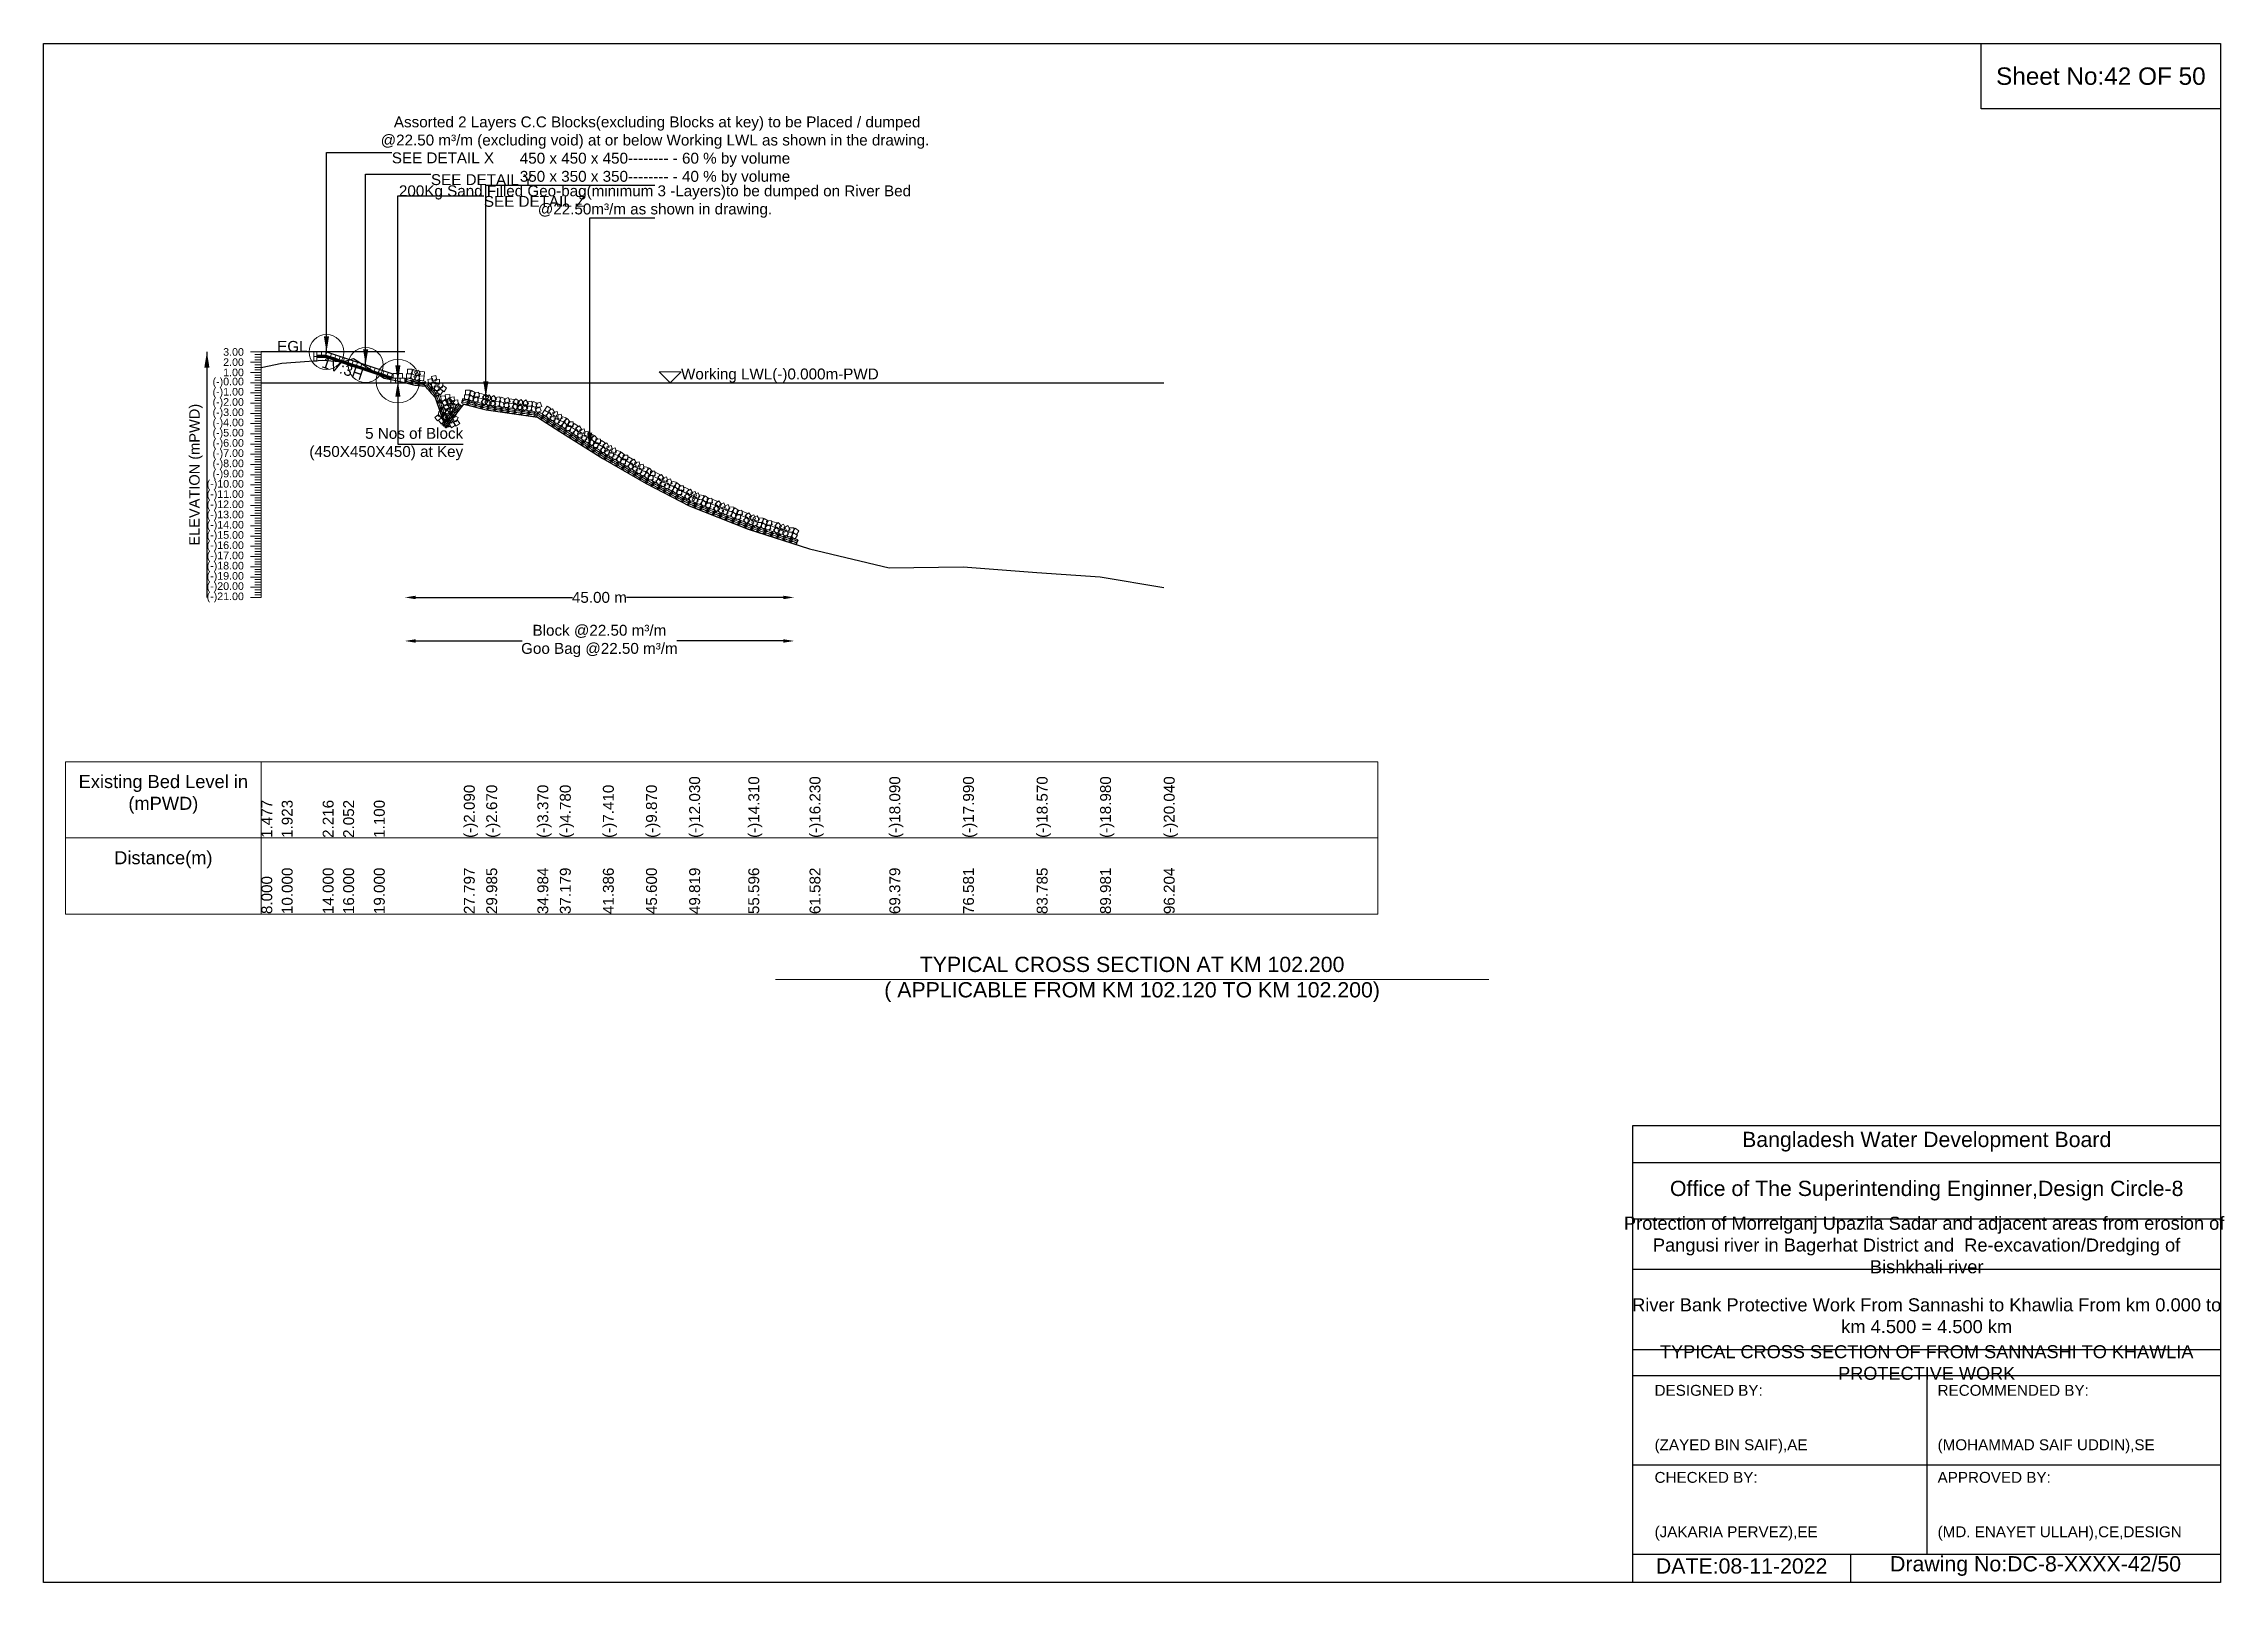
# Model space of a CAD drawing. Header units: inches. Extents: x 89000 to 845017, y -7071 to 0.
# Drawn here: x 715000 to 725017, y -7071 to 0 of the extents above; entities that cross this region are included whole.
import ezdxf

# ---------------------------------------------------------------- set-up
doc = ezdxf.new("R2010")
doc.units = ezdxf.units.IN
doc.header["$LTSCALE"] = 7
doc.header["$MEASUREMENT"] = 0
for name, color, linetype, lineweight in [('Cross section Data Border', 7, 'Continuous', 9), ('Cross Section Labels', 7, 'Continuous', 9), ('Existing_Bed_Level for Xsection', 7, 'Continuous', 25), ('Long Section Labels', 7, 'Continuous', 9)]:
    doc.layers.add(name, color=color, linetype=linetype, lineweight=lineweight)
doc.styles.get("Standard").update_dxf_attribs({"font": 'arial.ttf'})
doc.dimstyles.new('Appron Lebeling Style', dxfattribs={"dimtxt": 50, "dimasz": 50, "dimexe": 0.18, "dimexo": 0.0625, "dimgap": 0.09, "dimtad": 0, "dimtih": 1, "dimtoh": 1, "dimdec": 4, "dimzin": 0, "dimdsep": 46, "dimtxsty": 'Standard', "dimcen": 0.09, "dimse1": 1, "dimse2": 1, "dimadec": 0, "dimazin": 0, "dimtfac": 1, "dimtdec": 4, "dimtofl": 0, "dimtmove": 0, "dimatfit": 3, "dimfxl": 1, "dimtolj": 1, "dimtzin": 0, "dimarcsym": 0})
doc.dimstyles.get("Standard").update_dxf_attribs({"dimtxt": 0.18, "dimasz": 0.18, "dimexe": 0.18, "dimexo": 0.0625, "dimgap": 0.09, "dimtad": 0, "dimtih": 1, "dimtoh": 1, "dimdec": 4, "dimzin": 0, "dimdsep": 46, "dimtxsty": 'Standard', "dimcen": 0.09, "dimadec": 0, "dimazin": 0, "dimtfac": 1, "dimtdec": 4, "dimtofl": 0, "dimtmove": 0, "dimatfit": 3, "dimfxl": 1, "dimtolj": 1, "dimtzin": 0, "dimarcsym": 0})

msp = doc.modelspace()

# ---------------------------------------------------------------- texts
at = {"attachment_point": 5}
for s, insert, char_height in [('Sheet No:42 OF 50', (724450, -150), 80), ('Bangladesh Water Development Board', (723650, -5046), 70), ('Office of The Superintending Enginner,Design Circle-8', (723650, -5271), 70)]:
    msp.add_mtext(s, dxfattribs=dict(at, insert=insert, char_height=char_height))
for s, insert, char_height, width, attachment_point in [('Protection of Morrelganj Upazila Sadar and adjacent areas from erosion of  Pangusi river in Bagerhat District and  Re-excavation/Dredging of     Bishkhali river', (723650, -5521), 60, 2800, 5), ('River Bank Protective Work From Sannashi to Khawlia From km 0.000 to km 4.500 = 4.500 km', (723650, -5846), 60, 2700, 5), ('TYPICAL CROSS SECTION OF FROM SANNASHI TO KHAWLIA PROTECTIVE WORK', (723650, -6061), 59.5765532, 2800, 5), ('DESIGNED BY:^J^J^J(ZAYED BIN SAIF),AE', (722400, -6321), 50, 1400, 4), ('RECOMMENDED BY:^J^J^J(MOHAMMAD SAIF UDDIN),SE', (723700, -6321), 50, 1400, 4), ('CHECKED BY:^J^J^J(JAKARIA PERVEZ),EE', (722400, -6721), 50, 1400, 4), ('APPROVED BY:^J^J^J(MD. ENAYET ULLAH),CE,DESIGN', (723700, -6721), 50, 1400, 4), ('DATE:08-11-2022', (722800, -6996), 70, 1400, 5), ('Drawing No:DC-8-XXXX-42/50', (724150, -6996), 70, 2200, 5)]:
    msp.add_mtext(s, dxfattribs=dict(insert=insert, char_height=char_height, width=width, attachment_point=attachment_point))
at = {"layer": 'Cross section Data Border', "char_height": 60, "width": 800, "attachment_point": 5}
for s, insert in [('Existing Bed Level in (mPWD)', (715550, -3450)), ('Distance(m)', (715550, -3750))]:
    msp.add_mtext(s, dxfattribs=dict(at, insert=insert))
at = {"layer": 'Cross Section Labels'}
for s, insert, char_height, attachment_point in [(' Assorted 2 Layers C.C Blocks(excluding Blocks at key) to be Placed / dumped^J@22.50 m³/m (excluding void) at or below Working LWL as shown in the drawing.^J450 x 450 x 450-------- - 60 % by volume^J350 x 350 x 350-------- - 40 % by volume', (717808.4134, -650), 50, 8), ('SEE DETAIL X', (716599.41928, -500), 50, 1), ('SEE DETAIL Y', (716779.19428, -600), 50, 1), ('200Kg Sand Filled Geo-bag(minimum 3 -Layers)to be dumped on River Bed^J@22.50m³/m as shown in drawing.', (717808.4134, -800), 50, 8), ('SEE DETAIL Z', (717022.41928, -700), 50, 1), ('EGL', (716212.53117, -1417.12), 50, 9), ('Working LWL(-)0.000m-PWD', (717927.96928, -1558.12), 50, 7), ('5 Nos of Block ^J(450X450X450) at Key', (716927.24428, -1840.12), 50, 6), ('TYPICAL CROSS SECTION AT KM 102.200^J( APPLICABLE FROM KM 102.120 TO KM 102.200)', (720000, -4300), 70, 5)]:
    msp.add_mtext(s, dxfattribs=dict(at, insert=insert, char_height=char_height, attachment_point=attachment_point))
at = {"layer": 'Cross Section Labels', "insert": (716381.87543, -1469.37656), "char_height": 50, "attachment_point": 2, "rotation": 341.565051177}
msp.add_mtext('1V:3H', dxfattribs=at)
at = {"layer": 'Long Section Labels', "char_height": 35, "attachment_point": 6}
for s, insert in [('3.00', (715920, -1417.12)), ('2.00', (715920, -1464.12)), ('1.00', (715920, -1511.12)), ('(-)0.00', (715920, -1558.12)), ('(-)1.00', (715920, -1605.12)), ('(-)2.00', (715920, -1652.12)), ('(-)3.00', (715920, -1699.12)), ('(-)4.00', (715920, -1746.12)), ('(-)5.00', (715920, -1793.12)), ('(-)6.00', (715920, -1840.12)), ('(-)7.00', (715920, -1887.12)), ('(-)8.00', (715920, -1934.12)), ('(-)9.00', (715920, -1981.12)), ('(-)10.00', (715920, -2028.12)), ('(-)11.00', (715920, -2075.12)), ('(-)12.00', (715920, -2122.12)), ('(-)13.00', (715920, -2169.12)), ('(-)14.00', (715920, -2216.12)), ('(-)15.00', (715920, -2263.12)), ('(-)16.00', (715920, -2310.12)), ('(-)17.00', (715920, -2357.12)), ('(-)18.00', (715920, -2404.12)), ('(-)19.00', (715920, -2451.12)), ('(-)20.00', (715920, -2498.12)), ('(-)21.00', (715920, -2545.12))]:
    msp.add_mtext(s, dxfattribs=dict(at, insert=insert))
at = {"layer": 'Long Section Labels', "rotation": 90}
for s, insert, char_height, attachment_point in [('ELEVATION (mPWD)', (715700, -1981.12), 48, 5), ('(-)12.030', (717965.4834, -3650), 50, 1), ('(-)14.310', (718237.03138, -3650), 50, 1), ('(-)16.230', (718518.35645, -3650), 50, 1), ('(-)18.090', (718884.82941, -3650), 50, 1), ('(-)17.990', (719223.32864, -3650), 50, 1), ('(-)18.570', (719561.90057, -3650), 50, 1), ('(-)18.980', (719853.10542, -3650), 50, 1), ('(-)20.040', (720145.58628, -3650), 50, 1), ('1.477', (716000, -3650), 50, 1), ('1.923', (716093.99859, -3650), 50, 1), ('2.216', (716281.99577, -3650), 50, 1), ('2.052', (716375.99436, -3650), 50, 1), ('1.100', (716516.99224, -3650), 50, 1), ('(-)2.090', (716930.44348, -3650), 50, 1), ('(-)2.670', (717033.2874, -3650), 50, 1), ('(-)3.370', (717268.2484, -3650), 50, 1), ('(-)4.780', (717371.43732, -3650), 50, 1), ('(-)7.410', (717569.16896, -3650), 50, 1), ('(-)9.870', (717767.21054, -3650), 50, 1), ('10.000', (716093.99859, -4000), 50, 1), ('14.000', (716281.99577, -4000), 50, 1), ('16.000', (716375.99436, -4000), 50, 1), ('19.000', (716516.99224, -4000), 50, 1), ('27.797', (716930.44348, -4000), 50, 1), ('29.985', (717033.2874, -4000), 50, 1), ('34.984', (717268.2484, -4000), 50, 1), ('37.179', (717371.43732, -4000), 50, 1), ('41.386', (717569.16896, -4000), 50, 1), ('45.600', (717767.21054, -4000), 50, 1), ('49.819', (717965.4834, -4000), 50, 1), ('55.596', (718237.03138, -4000), 50, 1), ('61.582', (718518.35645, -4000), 50, 1), ('69.379', (718884.82941, -4000), 50, 1), ('76.581', (719223.32864, -4000), 50, 1), ('83.785', (719561.90057, -4000), 50, 1), ('89.981', (719853.10542, -4000), 50, 1), ('96.204', (720145.58628, -4000), 50, 1), ('8.000', (716000, -4000), 50, 1)]:
    msp.add_mtext(s, dxfattribs=dict(at, insert=insert, char_height=char_height, attachment_point=attachment_point))

# ---------------------------------------------------------------- blocks, each defined once
blk = doc.blocks.new('*D75')
at = {"layer": 'Cross Section Labels', "color": 0, "lineweight": -2, "transparency": 16777216}
for p, q in [((716709, -2545), (717430, -2545)), ((718398, -2545), (717677, -2545))]:
    blk.add_line(p, q, dxfattribs=at)
at = {"layer": 'Cross Section Labels', "color": 0, "transparency": 16777216}
for points in [[(716709, -2537), (716709, -2553), (716659, -2545)], [(718398, -2537), (718398, -2553), (718448, -2545)]]:
    blk.add_solid(points, dxfattribs=at)
at = {"layer": 'Defpoints', "color": 0, "transparency": 16777216}
for p in [(716659, -1558), (718448, -2298), (718448, -2545)]:
    blk.add_point(p, dxfattribs=at)
at = {"layer": 'Cross Section Labels', "color": 0, "transparency": 16777216, "insert": (717553, -2545), "char_height": 50, "attachment_point": 5}
blk.add_mtext('\\A1;45.00 m', dxfattribs=at)
blk = doc.blocks.new('*D76')
at = {"layer": 'Cross Section Labels', "color": 0, "lineweight": -2, "transparency": 16777216}
for p, q in [((716709, -2745), (717198, -2745)), ((718398, -2745), (717909, -2745))]:
    blk.add_line(p, q, dxfattribs=at)
at = {"layer": 'Cross Section Labels', "color": 0, "transparency": 16777216}
for points in [[(716709, -2737), (716709, -2753), (716659, -2745)], [(718398, -2737), (718398, -2753), (718448, -2745)]]:
    blk.add_solid(points, dxfattribs=at)
at = {"layer": 'Defpoints', "color": 0, "transparency": 16777216}
for p in [(716659, -1558), (718448, -2298), (718448, -2745)]:
    blk.add_point(p, dxfattribs=at)
at = {"layer": 'Cross Section Labels', "color": 0, "transparency": 16777216, "insert": (717553, -2745), "char_height": 50, "attachment_point": 5}
blk.add_mtext('\\A1;Block @22.50 m³/m ^JGoo Bag @22.50 m³/m ', dxfattribs=at)

# ---------------------------------------------------------------- dimensions: what is measured, and where the dimension line sits
at = {"layer": 'Cross Section Labels'}
for base, text, picture, middle in [((718447.77289, -2545.12), '45.00 m', '*D75', (717553.37108, -2545.12)), ((718447.77289, -2745.12), 'Block @22.50 m³/m ^JGoo Bag @22.50 m³/m ', '*D76', (717553.37108, -2745.12))]:
    dim = msp.add_linear_dim(base=base, p1=(716658.96928, -1558.12), p2=(718447.77289, -2298.28907), text=text, dimstyle='Appron Lebeling Style', dxfattribs=at)
    dim.commit()
    dim.dimension.update_dxf_attribs({"geometry": picture, "text_midpoint": middle})

# ---------------------------------------------------------------- linework, layer by layer
for points in [[(715000, 0), (725000, 0), (725000, -7071), (715000, -7071)], [(723900, 0), (725000, 0), (725000, -300), (723900, -300)]]:
    msp.add_lwpolyline(points, close=True)
for points in [[(722300, -7071), (722300, -4971), (725000, -4971)], [(722300, -5141), (725000, -5141)], [(722300, -5401), (725000, -5401)], [(722300, -5631), (725000, -5631)], [(722300, -6001), (725000, -6001)], [(722300, -6121), (725000, -6121)], [(723650, -6121), (723650, -6941)], [(722300, -6531), (725000, -6531)], [(722300, -6941), (725000, -6941)], [(723300, -6941), (723300, -7071)]]:
    msp.add_lwpolyline(points)
at = {"layer": 'Cross section Data Border'}
msp.add_lwpolyline([(715100, -3300), (721128.61441, -3300), (721128.61441, -4000), (715100, -4000)], close=True, dxfattribs=at)
for points in [[(716000, -3300), (716000, -4000)], [(715100, -3650), (721128.61441, -3650)]]:
    msp.add_lwpolyline(points, dxfattribs=at)
at = {"layer": 'Cross Section Labels'}
msp.add_lwpolyline([(717877.96928, -1558.12), (717927.96928, -1508.12), (717827.96928, -1508.12)], close=True, dxfattribs=at)
msp.add_lwpolyline([(718362, -4300), (720000, -4300), (721638, -4300)], dxfattribs=at)
for centre, radius in [((716299.41928, -1417.12), 80), ((716479.19428, -1477.045), 80), ((716627.24428, -1551.07), 100)]:
    msp.add_circle(centre, radius, dxfattribs=at)
at = {"layer": 'Existing_Bed_Level for Xsection'}
for points in [[(716658.96928, -1417.12), (716000, -1417.12)], [(716000, -1488.701), (716093.99859, -1467.739), (716281.99577, -1453.968), (716375.99436, -1461.676), (716422.99365, -1447.2), (716516.99224, -1506.42), (716563.99154, -1536.735), (716610.99083, -1546.605), (716657.99013, -1557.885), (716704.98942, -1569.165), (716751.98872, -1574.805), (716798.98801, -1626.975), (716845.98731, -1766.095), (716930.44348, -1656.35), (717033.2874, -1683.61), (717268.2484, -1716.51), (717371.43732, -1782.78), (717569.16896, -1906.39), (717767.21054, -2022.01), (717965.4834, -2123.53), (718237.03138, -2230.69), (718518.35645, -2320.93), (718884.82941, -2408.35), (719223.32864, -2403.65), (719561.90057, -2430.91), (719853.10542, -2450.18), (720145.58628, -2500)], [(716606.09428, -1519.345), (716301.58998, -1417.84357), (716299.41928, -1417.12), (716297.13117, -1417.12), (716254.83117, -1417.12)], [(716254.83117, -1431.22), (716297.13117, -1431.22), (716606.09428, -1534.20771)], [(716254.83117, -1435.92), (716296.36846, -1435.92), (716599.51846, -1536.97)], [(716254.83117, -1440.62), (716295.60576, -1440.62), (716595.51928, -1540.59118)], [(716000, -1558.12), (720145.58628, -1558.12)]]:
    msp.add_lwpolyline(points, dxfattribs=at)
at = {"layer": 'Long Section Labels'}
for points in [[(716000, -1417.12), (715950, -1417.12)], [(716000, -1464.12), (715950, -1464.12)], [(716000, -1428.87), (715970, -1428.87)], [(716000, -1440.62), (715970, -1440.62)], [(716000, -1452.37), (715970, -1452.37)], [(716000, -1475.87), (715970, -1475.87)], [(716000, -1487.62), (715970, -1487.62)], [(716000, -1499.37), (715970, -1499.37)], [(716000, -2545.12), (716000, -2498.12), (716000, -2451.12), (716000, -2404.12), (716000, -2357.12), (716000, -2310.12), (716000, -2263.12), (716000, -2216.12), (716000, -2169.12), (716000, -2122.12), (716000, -2075.12), (716000, -2028.12), (716000, -1981.12), (716000, -1934.12), (716000, -1887.12), (716000, -1840.12), (716000, -1793.12), (716000, -1746.12), (716000, -1699.12), (716000, -1652.12), (716000, -1605.12), (716000, -1558.12), (716000, -1511.12), (716000, -1464.12), (716000, -1417.12)], [(716000, -1511.12), (715950, -1511.12)], [(716000, -1558.12), (715950, -1558.12)], [(716000, -1522.87), (715970, -1522.87)], [(716000, -1534.62), (715970, -1534.62)], [(716000, -1546.37), (715970, -1546.37)], [(716000, -1569.87), (715970, -1569.87)], [(716000, -1581.62), (715970, -1581.62)], [(716000, -1593.37), (715970, -1593.37)], [(716000, -1605.12), (715950, -1605.12)], [(716000, -1652.12), (715950, -1652.12)], [(716000, -1699.12), (715950, -1699.12)], [(716000, -1616.87), (715970, -1616.87)], [(716000, -1628.62), (715970, -1628.62)], [(716000, -1640.37), (715970, -1640.37)], [(716000, -1663.87), (715970, -1663.87)], [(716000, -1675.62), (715970, -1675.62)], [(716000, -1687.37), (715970, -1687.37)], [(716000, -1746.12), (715950, -1746.12)], [(716000, -1793.12), (715950, -1793.12)], [(716000, -1710.87), (715970, -1710.87)], [(716000, -1722.62), (715970, -1722.62)], [(716000, -1734.37), (715970, -1734.37)], [(716000, -1757.87), (715970, -1757.87)], [(716000, -1769.62), (715970, -1769.62)], [(716000, -1781.37), (715970, -1781.37)], [(716000, -1840.12), (715950, -1840.12)], [(716000, -1887.12), (715950, -1887.12)], [(716000, -1804.87), (715970, -1804.87)], [(716000, -1816.62), (715970, -1816.62)], [(716000, -1828.37), (715970, -1828.37)], [(716000, -1851.87), (715970, -1851.87)], [(716000, -1863.62), (715970, -1863.62)], [(716000, -1875.37), (715970, -1875.37)], [(716000, -1898.87), (715970, -1898.87)], [(716000, -1934.12), (715950, -1934.12)], [(716000, -1981.12), (715950, -1981.12)], [(716000, -1910.62), (715970, -1910.62)], [(716000, -1922.37), (715970, -1922.37)], [(716000, -1945.87), (715970, -1945.87)], [(716000, -1957.62), (715970, -1957.62)], [(716000, -1969.37), (715970, -1969.37)], [(716000, -1992.87), (715970, -1992.87)], [(716000, -2028.12), (715950, -2028.12)], [(716000, -2075.12), (715950, -2075.12)], [(716000, -2004.62), (715970, -2004.62)], [(716000, -2016.37), (715970, -2016.37)], [(716000, -2039.87), (715970, -2039.87)], [(716000, -2051.62), (715970, -2051.62)], [(716000, -2063.37), (715970, -2063.37)], [(716000, -2086.87), (715970, -2086.87)], [(716000, -2098.62), (715970, -2098.62)], [(716000, -2122.12), (715950, -2122.12)], [(716000, -2169.12), (715950, -2169.12)], [(716000, -2110.37), (715970, -2110.37)], [(716000, -2133.87), (715970, -2133.87)], [(716000, -2145.62), (715970, -2145.62)], [(716000, -2157.37), (715970, -2157.37)], [(716000, -2180.87), (715970, -2180.87)], [(716000, -2192.62), (715970, -2192.62)], [(716000, -2216.12), (715950, -2216.12)], [(716000, -2263.12), (715950, -2263.12)], [(716000, -2204.37), (715970, -2204.37)], [(716000, -2227.87), (715970, -2227.87)], [(716000, -2239.62), (715970, -2239.62)], [(716000, -2251.37), (715970, -2251.37)], [(716000, -2274.87), (715970, -2274.87)], [(716000, -2286.62), (715970, -2286.62)], [(716000, -2298.37), (715970, -2298.37)], [(716000, -2310.12), (715950, -2310.12)], [(716000, -2357.12), (715950, -2357.12)], [(716000, -2404.12), (715950, -2404.12)], [(716000, -2321.87), (715970, -2321.87)], [(716000, -2333.62), (715970, -2333.62)], [(716000, -2345.37), (715970, -2345.37)], [(716000, -2368.87), (715970, -2368.87)], [(716000, -2380.62), (715970, -2380.62)], [(716000, -2392.37), (715970, -2392.37)], [(716000, -2451.12), (715950, -2451.12)], [(716000, -2498.12), (715950, -2498.12)], [(716000, -2415.87), (715970, -2415.87)], [(716000, -2427.62), (715970, -2427.62)], [(716000, -2439.37), (715970, -2439.37)], [(716000, -2462.87), (715970, -2462.87)], [(716000, -2474.62), (715970, -2474.62)], [(716000, -2486.37), (715970, -2486.37)], [(716000, -2545.12), (715950, -2545.12)], [(716000, -2509.87), (715970, -2509.87)], [(716000, -2521.62), (715970, -2521.62)], [(716000, -2533.37), (715970, -2533.37)]]:
    msp.add_lwpolyline(points, dxfattribs=at)
for points in [[(716254.83117, -1417.12), (716240.73117, -1417.12), (716240.73117, -1438.27), (716254.83117, -1438.27)], [(716254.83117, -1438.27), (716240.73117, -1438.27), (716240.73117, -1459.42), (716254.83117, -1459.42)], [(716275.98117, -1417.12), (716254.83117, -1417.12), (716254.83117, -1431.22), (716275.98117, -1431.22)], [(716297.13117, -1417.12), (716275.98117, -1417.12), (716275.98117, -1431.22), (716297.13117, -1431.22)], [(716321.65463, -1424.53178), (716301.58998, -1417.84357), (716297.13117, -1431.22), (716317.19582, -1437.90822)], [(716341.71928, -1431.22), (716321.65463, -1424.53178), (716317.19582, -1437.90822), (716337.26047, -1444.59643)], [(716361.78393, -1437.90822), (716341.71928, -1431.22), (716337.26047, -1444.59643), (716357.32512, -1451.28465)], [(716381.84859, -1444.59643), (716361.78393, -1437.90822), (716357.32512, -1451.28465), (716377.38977, -1457.97287)], [(716401.91324, -1451.28465), (716381.84859, -1444.59643), (716377.38977, -1457.97287), (716397.45443, -1464.66109)], [(716421.97789, -1457.97287), (716401.91324, -1451.28465), (716397.45443, -1464.66109), (716417.51908, -1471.3493)], [(716442.04254, -1464.66109), (716421.97789, -1457.97287), (716417.51908, -1471.3493), (716437.58373, -1478.03752)], [(716462.10719, -1471.3493), (716442.04254, -1464.66109), (716437.58373, -1478.03752), (716457.64838, -1484.72574)], [(716482.17184, -1478.03752), (716462.10719, -1471.3493), (716457.64838, -1484.72574), (716477.71303, -1491.41396)], [(716502.2365, -1484.72574), (716482.17184, -1478.03752), (716477.71303, -1491.41396), (716497.77768, -1498.10217)], [(716522.30115, -1491.41396), (716502.2365, -1484.72574), (716497.77768, -1498.10217), (716517.84234, -1504.79039)], [(716542.3658, -1498.10217), (716522.30115, -1491.41396), (716517.84234, -1504.79039), (716537.90699, -1511.47861)], [(716562.43045, -1504.79039), (716542.3658, -1498.10217), (716537.90699, -1511.47861), (716557.97164, -1518.16682)], [(716692.54177, -1495.57989), (716671.39917, -1496.13928), (716671.95855, -1517.28188), (716693.10115, -1516.72249)], [(716717.15613, -1507.12112), (716698.57046, -1497.0268), (716688.47614, -1515.61247), (716707.06181, -1525.70679)], [(716722.70641, -1500.64947), (716703.25549, -1508.95514), (716711.56117, -1528.40606), (716731.01209, -1520.10038)], [(716582.4951, -1511.47861), (716562.43045, -1504.79039), (716557.97164, -1518.16682), (716578.03629, -1524.85504)], [(716602.55975, -1518.16682), (716582.4951, -1511.47861), (716578.03629, -1524.85504), (716598.10094, -1531.54326)], [(716616.66928, -1536.97), (716595.51928, -1536.97), (716595.51928, -1558.12), (716616.66928, -1558.12)], [(716627.24428, -1515.82), (716606.09428, -1515.82), (716606.09428, -1536.97), (716627.24428, -1536.97)], [(716637.81928, -1536.97), (716616.66928, -1536.97), (716616.66928, -1558.12), (716637.81928, -1558.12)], [(716648.39428, -1515.82), (716627.24428, -1515.82), (716627.24428, -1536.97), (716648.39428, -1536.97)], [(716658.96928, -1536.97), (716637.81928, -1536.97), (716637.81928, -1558.12), (716658.96928, -1558.12)], [(716687.60586, -1516.14587), (716666.46326, -1516.70525), (716667.02264, -1537.84786), (716688.16525, -1537.28847)], [(716712.22022, -1527.68709), (716693.63455, -1517.59278), (716683.54023, -1536.17845), (716702.12591, -1546.27277)], [(716720.18645, -1521.64881), (716700.73553, -1529.95448), (716709.04121, -1549.4054), (716728.49213, -1541.09972)], [(716747.37282, -1528.80737), (716726.37348, -1526.28741), (716723.85352, -1547.28675), (716744.85286, -1549.80671)], [(716749.89278, -1507.80803), (716728.89344, -1505.28807), (716726.37348, -1526.28741), (716747.37282, -1528.80737)], [(716790.54647, -1560.19745), (716786.13124, -1539.51344), (716765.44723, -1543.92868), (716769.86247, -1564.61269)], [(716803.26843, -1557.7712), (716782.14756, -1556.66152), (716781.03788, -1577.78239), (716802.15875, -1578.89207)], [(716806.26021, -1546.04114), (716801.84497, -1525.35713), (716781.16096, -1529.77237), (716785.5762, -1550.45638)], [(716816.32391, -1594.59784), (716817.41677, -1573.47609), (716796.29502, -1572.38323), (716795.20216, -1593.50498)], [(716818.98217, -1543.6149), (716797.8613, -1542.50522), (716796.75162, -1563.62609), (716817.87249, -1564.73577)], [(716835.09281, -1596.08805), (716817.34955, -1584.57723), (716805.83873, -1602.32049), (716823.58199, -1613.83131)], [(716832.03764, -1580.44153), (716833.1305, -1559.31978), (716812.00876, -1558.22692), (716810.9159, -1579.34867)], [(716850.80655, -1581.93174), (716833.06328, -1570.42092), (716821.55246, -1588.16418), (716839.29573, -1599.67501)], [(716959.62494, -1593.06611), (716938.47503, -1593.12737), (716938.53629, -1614.27728), (716959.6862, -1614.21602)], [(716983.96065, -1605.18387), (716965.61788, -1594.65461), (716955.08862, -1612.99738), (716973.43138, -1623.52664)], [(716997.41912, -1601.54222), (716977.00132, -1607.05908), (716982.51817, -1627.47688), (717002.93598, -1621.96003)], [(716815.48595, -1690.72551), (716812.68323, -1711.68898), (716833.64671, -1714.4917), (716836.44943, -1693.52822)], [(716835.53409, -1671.01723), (716822.63516, -1687.7785), (716839.39643, -1700.67743), (716852.29536, -1683.91616)], [(716847.71016, -1639.90734), (716846.36182, -1618.80036), (716825.25484, -1620.1487), (716826.60318, -1641.25568)], [(716858.17707, -1649.11798), (716842.30433, -1635.14019), (716828.32654, -1651.01294), (716844.19928, -1664.99072)], [(716856.09852, -1655.2738), (716836.55192, -1663.35172), (716844.62985, -1682.89833), (716864.17645, -1674.8204)], [(716863.42448, -1676.73697), (716856.65518, -1656.69953), (716836.61774, -1663.46883), (716843.38704, -1683.50627)], [(716852.29536, -1683.91616), (716839.39643, -1700.67743), (716856.1577, -1713.57636), (716869.05663, -1696.81509)], [(716865.08849, -1702.58233), (716869.23241, -1681.84226), (716848.49234, -1677.69835), (716844.34842, -1698.43842)], [(716867.7476, -1633.13803), (716866.39926, -1612.03106), (716845.29228, -1613.3794), (716846.64062, -1634.48637)], [(716878.21451, -1642.34868), (716862.34177, -1628.37089), (716848.36398, -1644.24363), (716864.23672, -1658.22142)], [(716877.73023, -1705.3968), (716858.77874, -1696.00727), (716849.3892, -1714.95876), (716868.3407, -1724.3483)], [(716851.41474, -1643.19915), (716854.13747, -1664.17317), (716875.11149, -1661.45043), (716872.38875, -1640.47642)], [(716872.85979, -1668.17272), (716853.31319, -1676.25065), (716861.39112, -1695.79725), (716880.93772, -1687.71932)], [(716883.46192, -1669.96766), (716876.69262, -1649.93022), (716856.65518, -1656.69953), (716863.42448, -1676.73697)], [(716885.27824, -1623.70788), (716864.3064, -1626.44732), (716867.04584, -1647.41916), (716888.01768, -1644.67972)], [(716885.12593, -1695.81303), (716889.26985, -1675.07296), (716868.52978, -1670.92905), (716864.38586, -1691.66911)], [(716868.17601, -1656.09808), (716870.89875, -1677.07209), (716891.87276, -1674.34936), (716889.15002, -1653.37534)], [(716897.76767, -1698.6275), (716878.81618, -1689.23796), (716869.42664, -1708.18946), (716888.37814, -1717.57899)], [(716902.03951, -1636.60681), (716881.06767, -1639.34625), (716883.80711, -1660.31809), (716904.77895, -1657.57865)], [(716954.20602, -1613.51013), (716933.0561, -1613.57139), (716933.11736, -1634.7213), (716954.26728, -1634.66004)], [(716978.54172, -1625.62789), (716960.19895, -1615.09863), (716949.66969, -1633.44139), (716968.01246, -1643.97066)], [(716992.0002, -1621.98624), (716971.58239, -1627.50309), (716977.09924, -1647.9209), (716997.51705, -1642.40405)], [(717017.9252, -1632.85995), (716997.48119, -1627.44103), (716992.06226, -1647.88504), (717012.50628, -1653.30397)], [(717023.34413, -1612.41594), (717002.90012, -1606.99701), (716997.48119, -1627.44103), (717017.9252, -1632.85995)], [(717040.39297, -1645.74215), (717025.38847, -1630.8362), (717010.48252, -1645.8407), (717025.48702, -1660.74665)], [(717045.8119, -1625.29814), (717030.8074, -1610.39218), (717015.90145, -1625.39668), (717030.90595, -1640.30264)], [(717043.99283, -1635.12579), (717027.10308, -1647.85603), (717039.83331, -1664.74578), (717056.72306, -1652.01554)], [(717046.9257, -1614.18013), (717030.03596, -1626.91037), (717042.76619, -1643.80012), (717059.65594, -1631.06988)], [(717077.67037, -1654.93663), (717064.92669, -1638.05702), (717048.04709, -1650.8007), (717060.79077, -1667.68031)], [(717080.60325, -1633.99096), (717067.85957, -1617.11136), (717050.97997, -1629.85504), (717063.72365, -1646.73465)], [(717093.00345, -1644.01008), (717072.01293, -1646.60248), (717074.60533, -1667.593), (717095.59585, -1665.0006)], [(717095.93633, -1623.06442), (717074.94581, -1625.65682), (717077.53821, -1646.64734), (717098.52873, -1644.05494)], [(717118.61465, -1653.12781), (717099.14344, -1644.86982), (717090.88545, -1664.34104), (717110.35667, -1672.59902)], [(717121.54753, -1632.18215), (717102.07632, -1623.92416), (717093.81833, -1643.39538), (717113.28955, -1651.65336)], [(717131.54047, -1647.9014), (717111.92981, -1655.82254), (717119.85095, -1675.4332), (717139.46161, -1667.51206)], [(717134.47335, -1626.95574), (717114.86269, -1634.87688), (717122.78383, -1654.48754), (717142.39449, -1646.5664)], [(717158.58064, -1655.59379), (717137.63498, -1652.66091), (717134.7021, -1673.60657), (717155.64777, -1676.53945)], [(717161.51352, -1634.64813), (717140.56786, -1631.71525), (717137.63498, -1652.66091), (717158.58064, -1655.59379)], [(717182.42884, -1665.69405), (717165.74802, -1652.69125), (717152.74523, -1669.37208), (717169.42605, -1682.37487)], [(717185.36172, -1644.74838), (717168.6809, -1631.74559), (717155.67811, -1648.42641), (717172.35893, -1661.42921)], [(717190.61245, -1655.65595), (717173.7227, -1668.38618), (717186.45294, -1685.27593), (717203.34269, -1672.5457)], [(717193.54533, -1634.71029), (717176.65558, -1647.44052), (717189.38582, -1664.33027), (717206.27557, -1651.60003)], [(717224.29, -1675.46678), (717211.54632, -1658.58718), (717194.66671, -1671.33086), (717207.4104, -1688.21046)], [(717227.22288, -1654.52112), (717214.4792, -1637.64151), (717197.59959, -1650.3852), (717210.34328, -1667.2648)], [(717239.62308, -1664.54024), (717218.63256, -1667.13264), (717221.22496, -1688.12316), (717242.21548, -1685.53076)], [(717242.55596, -1643.59458), (717221.56544, -1646.18698), (717224.15784, -1667.1775), (717245.14836, -1664.5851)], [(717265.23428, -1673.65796), (717245.76307, -1665.39998), (717237.50508, -1684.87119), (717256.97629, -1693.12918)], [(717268.16716, -1652.7123), (717248.69595, -1644.45432), (717240.43796, -1663.92553), (717259.90917, -1672.18352)], [(717278.1601, -1668.43156), (717258.54944, -1676.3527), (717266.47058, -1695.96336), (717286.08124, -1688.04222)], [(717281.09298, -1647.4859), (717261.48232, -1655.40704), (717269.40346, -1675.0177), (717289.01412, -1667.09656)], [(717318.70974, -1695.29379), (717300.91366, -1683.86479), (717289.48466, -1701.66087), (717307.28074, -1713.08987)], [(717330.13874, -1677.49771), (717312.34266, -1666.06871), (717300.91366, -1683.86479), (717318.70974, -1695.29379)], [(717336.1426, -1714.44704), (717326.43399, -1695.65701), (717307.64396, -1705.36562), (717317.35257, -1724.15565)], [(717347.5716, -1696.65096), (717337.86299, -1677.86093), (717319.07296, -1687.56954), (717328.78157, -1706.35957)], [(717359.20489, -1690.95874), (717338.53785, -1695.45272), (717343.03183, -1716.11976), (717363.69887, -1711.62579)], [(717381.50138, -1723.04476), (717376.99095, -1702.38131), (717356.32749, -1706.89174), (717360.83793, -1727.5552)], [(716813.64332, -1704.54567), (716796.8432, -1717.39395), (716809.69149, -1734.19407), (716826.49161, -1721.34579)], [(716830.40459, -1717.4446), (716813.60447, -1730.29288), (716826.45276, -1747.093), (716843.25288, -1734.24472)], [(716832.24722, -1703.62443), (716829.44451, -1724.58791), (716850.40798, -1727.39062), (716853.2107, -1706.42715)], [(716875.12128, -1744.38192), (716884.49573, -1725.42296), (716865.53676, -1716.04852), (716856.16232, -1735.00748)], [(716891.7626, -1753.18869), (716880.03435, -1735.58839), (716862.43405, -1747.31663), (716874.1623, -1764.91694)], [(716895.15872, -1737.61262), (716904.53317, -1718.65366), (716885.5742, -1709.27921), (716876.19976, -1728.23818)], [(716911.80004, -1746.41939), (716900.0718, -1728.81908), (716882.47149, -1740.54733), (716894.19974, -1758.14763)], [(717347.77589, -1708.75482), (717327.10885, -1713.2488), (717331.60283, -1733.91584), (717352.26987, -1729.42187)], [(717370.07238, -1740.84084), (717365.56195, -1720.17739), (717344.89849, -1724.68782), (717349.40893, -1745.35128)], [(717388.57081, -1737.3336), (717368.42179, -1730.90404), (717361.99223, -1751.05307), (717382.14125, -1757.48263)], [(717399.99981, -1719.53752), (717379.85079, -1713.10796), (717373.42123, -1733.25699), (717393.57025, -1739.68655)], [(717407.69104, -1755.88848), (717393.27289, -1740.41465), (717377.79905, -1754.8328), (717392.2172, -1770.30663)], [(717418.90232, -1737.95445), (717404.48417, -1722.48061), (717389.01034, -1736.89876), (717403.42849, -1752.37259)], [(717421.62479, -1756.38111), (717400.48827, -1755.62621), (717399.73337, -1776.76274), (717420.86989, -1777.51763)], [(717432.83607, -1738.44708), (717411.69955, -1737.69218), (717410.94465, -1758.8287), (717432.08118, -1759.5836)], [(717443.18577, -1774.42183), (717425.25174, -1763.21055), (717414.04045, -1781.14458), (717431.97449, -1792.35587)], [(717454.39706, -1756.4878), (717436.46302, -1745.27651), (717425.25174, -1763.21055), (717443.18577, -1774.42183)], [(717460.85074, -1793.36123), (717450.91388, -1774.6909), (717432.24355, -1784.62776), (717442.18042, -1803.29809)], [(717472.06203, -1775.42719), (717462.12516, -1756.75686), (717443.45483, -1766.69373), (717453.3917, -1785.36406)], [(717472.41381, -1787.52766), (717451.80306, -1792.27316), (717456.54856, -1812.8839), (717477.1593, -1808.1384)], [(717483.62509, -1769.59363), (717463.01435, -1774.33912), (717467.75984, -1794.94987), (717488.37059, -1790.20437)], [(717495.09965, -1819.33959), (717490.33774, -1798.73263), (717469.73078, -1803.49454), (717474.49269, -1824.1015)], [(717506.31093, -1801.40556), (717501.54903, -1780.7986), (717480.94207, -1785.56051), (717485.70397, -1806.16746)], [(717524.76525, -1797.67315), (717504.53936, -1791.48961), (717498.35582, -1811.71549), (717518.5817, -1817.89903)], [(717544.44056, -1816.43345), (717530.02241, -1800.95961), (717514.54858, -1815.37776), (717528.96673, -1830.85159)], [(717513.55396, -1815.60718), (717493.32808, -1809.42364), (717487.14454, -1829.64952), (717507.37042, -1835.83306)], [(717533.22927, -1834.36748), (717518.81112, -1818.89365), (717503.33729, -1833.3118), (717517.75544, -1848.78563)], [(717547.16303, -1834.86011), (717526.0265, -1834.10521), (717525.27161, -1855.24174), (717546.40813, -1855.99663)], [(717558.37431, -1816.92608), (717537.23779, -1816.17118), (717536.48289, -1837.3077), (717557.61941, -1838.0626)], [(717568.72401, -1852.90083), (717550.78998, -1841.68955), (717539.57869, -1859.62358), (717557.51272, -1870.83487)], [(717579.9353, -1834.9668), (717562.00126, -1823.75552), (717550.78998, -1841.68955), (717568.72401, -1852.90083)], [(717586.38898, -1871.84023), (717576.45211, -1853.1699), (717557.78179, -1863.10676), (717567.71865, -1881.77709)], [(717597.60027, -1853.90619), (717587.6634, -1835.23586), (717568.99307, -1845.17273), (717578.92994, -1863.84306)], [(717596.71684, -1865.15417), (717576.25914, -1870.52118), (717581.62615, -1890.97888), (717602.08386, -1885.61187)], [(717607.38031, -1846.88909), (717586.9226, -1852.2561), (717592.28961, -1872.7138), (717612.74732, -1867.34679)], [(717620.35494, -1896.26505), (717614.97164, -1875.81162), (717594.51821, -1881.19492), (717599.90151, -1901.64835)], [(717631.0184, -1877.99997), (717625.6351, -1857.54654), (717605.18167, -1862.92984), (717610.56498, -1883.38327)], [(717638.68786, -1891.97591), (717618.28412, -1886.40724), (717612.71545, -1906.81098), (717633.11919, -1912.37965)], [(717649.35132, -1873.71083), (717628.94758, -1868.14216), (717623.37891, -1888.5459), (717643.78265, -1894.11457)], [(717658.92185, -1910.13223), (717644.04206, -1895.10179), (717629.01162, -1909.98158), (717643.89141, -1925.01202)], [(717669.58531, -1891.86715), (717654.70552, -1876.83671), (717639.67508, -1891.7165), (717654.55487, -1906.74694)], [(717683.52759, -1891.93792), (717662.37791, -1891.82297), (717662.26295, -1912.97265), (717683.41264, -1913.08761)], [(717705.62462, -1909.31794), (717687.35954, -1898.65448), (717676.69608, -1916.91956), (717694.96116, -1927.58302)], [(717672.86413, -1910.203), (717651.71445, -1910.08805), (717651.59949, -1931.23773), (717672.74918, -1931.35269)], [(717694.96116, -1927.58302), (717676.69608, -1916.91956), (717666.03262, -1935.18464), (717684.2977, -1945.8481)], [(717713.19116, -1945.97918), (717702.69387, -1927.6181), (717684.33279, -1938.11539), (717694.83007, -1956.47647)], [(717723.85462, -1927.71411), (717713.35733, -1909.35302), (717694.99625, -1919.85031), (717705.49353, -1938.21139)], [(717724.5724, -1939.79839), (717704.11469, -1945.1654), (717709.4817, -1965.6231), (717729.93941, -1960.25609)], [(717735.23586, -1921.53331), (717714.77815, -1926.90032), (717720.14517, -1947.35803), (717740.60287, -1941.99101)], [(717748.21049, -1970.90927), (717742.82719, -1950.45584), (717722.37377, -1955.83914), (717727.75707, -1976.29257)], [(717758.87395, -1952.64419), (717753.49065, -1932.19077), (717733.03723, -1937.57407), (717738.42053, -1958.02749)], [(717766.54341, -1966.62013), (717746.13968, -1961.05147), (717740.57101, -1981.4552), (717760.97474, -1987.02387)], [(717777.20687, -1948.35505), (717756.80314, -1942.78639), (717751.23447, -1963.19012), (717771.6382, -1968.75879)], [(717786.77741, -1984.77646), (717771.89762, -1969.74601), (717756.86717, -1984.6258), (717771.74696, -1999.65625)], [(717797.44087, -1966.51138), (717782.56108, -1951.48093), (717767.53063, -1966.36072), (717782.41042, -1981.39117)], [(717798.61766, -1983.05454), (717777.49386, -1984.10698), (717778.54631, -2005.23078), (717799.6701, -2004.17834)], [(717808.25685, -1964.2288), (717787.13305, -1965.28124), (717788.18549, -1986.40504), (717809.30929, -1985.3526)], [(717821.64019, -1999.18857), (717802.81445, -1989.54938), (717793.17526, -2008.37512), (717812.001, -2018.01431)], [(717831.27938, -1980.36283), (717812.45364, -1970.72364), (717802.81445, -1989.54938), (717821.64019, -1999.18857)], [(717840.85766, -2016.55062), (717829.36305, -1998.79684), (717811.60928, -2010.29145), (717823.10389, -2028.04523)], [(717850.49685, -1997.72487), (717839.00224, -1979.9711), (717821.24846, -1991.46571), (717832.74307, -2009.21948)], [(717861.51963, -1990.92539), (717841.3893, -1997.41325), (717847.87716, -2017.54358), (717868.00749, -2011.05572)], [(717886.83866, -2020.6843), (717880.33477, -2000.55915), (717860.20962, -2007.06303), (717866.71351, -2027.18819)], [(717851.88044, -2009.75113), (717831.75012, -2016.23899), (717838.23798, -2036.36932), (717858.36831, -2029.88146)], [(717877.19947, -2039.51004), (717870.69559, -2019.38489), (717850.57043, -2025.88878), (717857.07432, -2046.01393)], [(717895.26774, -2034.21568), (717874.58778, -2029.78155), (717870.15365, -2050.46152), (717890.83361, -2054.89565)], [(717904.90693, -2015.38994), (717884.22696, -2010.95581), (717879.79283, -2031.63577), (717900.4728, -2036.0699)], [(717916.47292, -2051.22765), (717900.7863, -2037.0413), (717886.59995, -2052.72792), (717902.28657, -2066.91427)], [(717926.11211, -2032.40191), (717910.42549, -2018.21556), (717896.23914, -2033.90218), (717911.92576, -2048.08853)], [(717930.39786, -2050.52885), (717909.27406, -2051.58129), (717910.3265, -2072.70509), (717931.4503, -2071.65265)], [(717940.03704, -2031.70311), (717918.91325, -2032.75555), (717919.96569, -2053.87935), (717941.08949, -2052.82691)], [(717953.42039, -2066.66288), (717934.59464, -2057.0237), (717924.95546, -2075.84944), (717943.7812, -2085.48863)], [(717963.05957, -2047.83714), (717944.23383, -2038.19795), (717934.59464, -2057.0237), (717953.42039, -2066.66288)], [(717972.63785, -2084.02493), (717961.14324, -2066.27116), (717943.38947, -2077.76577), (717954.88408, -2095.51954)], [(717982.27704, -2065.19919), (717970.78243, -2047.44542), (717953.02866, -2058.94002), (717964.52327, -2076.6938)], [(717983.66064, -2077.22544), (717963.53031, -2083.7133), (717970.01817, -2103.84363), (717990.1485, -2097.35577)], [(717993.29983, -2058.3997), (717973.1695, -2064.88756), (717979.65736, -2085.01789), (717999.78769, -2078.53003)], [(718007.16548, -2102.83489), (717998.73623, -2083.4372), (717979.33855, -2091.86645), (717987.76779, -2111.26413)], [(718014.92917, -2083.16136), (718006.49993, -2063.76367), (717987.10224, -2072.19292), (717995.53149, -2091.59061)], [(718024.63359, -2095.80936), (718003.62055, -2093.40631), (718001.21749, -2114.41935), (718022.23053, -2116.8224)], [(718032.39728, -2076.13584), (718011.38424, -2073.73279), (718008.98119, -2094.74583), (718029.99423, -2097.14888)], [(718047.39191, -2110.67965), (718030.40066, -2098.0852), (718017.80622, -2115.07645), (718034.79747, -2127.6709)], [(718055.1556, -2091.00612), (718038.16435, -2078.41168), (718025.56991, -2095.40293), (718042.56116, -2107.99737)], [(718068.94668, -2088.95714), (718048.0252, -2092.05782), (718051.12588, -2112.9793), (718072.04736, -2109.87862)], [(718093.42841, -2102.77699), (718073.75489, -2095.0133), (718065.9912, -2114.68683), (718085.66472, -2122.45052)], [(718114.24247, -2118.1889), (718101.07663, -2101.63646), (718084.52419, -2114.8023), (718097.69003, -2131.35474)], [(718061.18299, -2108.63066), (718040.26151, -2111.73134), (718043.36219, -2132.65282), (718064.28367, -2129.55214)], [(718085.66472, -2122.45052), (718065.9912, -2114.68683), (718058.22751, -2134.36035), (718077.90103, -2142.12404)], [(718106.47878, -2137.86242), (718093.31294, -2121.30999), (718076.7605, -2134.47583), (718089.92634, -2151.02826)], [(718116.78846, -2130.02372), (718097.38407, -2138.43752), (718105.79787, -2157.84191), (718125.20226, -2149.42812)], [(718124.55215, -2110.3502), (718105.14776, -2118.764), (718113.56156, -2138.16839), (718132.96595, -2129.75459)], [(718144.88016, -2157.18073), (718136.45091, -2137.78304), (718117.05322, -2146.21229), (718125.48247, -2165.60998)], [(718152.64385, -2137.50721), (718144.2146, -2118.10952), (718124.81691, -2126.53877), (718133.24616, -2145.93645)], [(718162.34826, -2150.15521), (718141.33522, -2147.75216), (718138.93217, -2168.7652), (718159.94521, -2171.16825)], [(718170.11195, -2130.48168), (718149.09891, -2128.07863), (718146.69586, -2149.09167), (718167.7089, -2151.49472)], [(718185.10658, -2165.02549), (718168.11534, -2152.43105), (718155.52089, -2169.4223), (718172.51214, -2182.01674)], [(718192.87028, -2145.35197), (718175.87903, -2132.75752), (718163.28459, -2149.74877), (718180.27583, -2162.34322)], [(718198.89766, -2162.97651), (718177.97618, -2166.07719), (718181.07687, -2186.99867), (718201.99834, -2183.89799)], [(718206.66136, -2143.30298), (718185.73988, -2146.40366), (718188.84056, -2167.32514), (718209.76204, -2164.22446)], [(718223.3794, -2176.79636), (718203.70587, -2169.03267), (718195.94218, -2188.7062), (718215.61571, -2196.46989)], [(718231.14309, -2157.12284), (718211.46956, -2149.35915), (718203.70587, -2169.03267), (718223.3794, -2176.79636)], [(718244.19345, -2192.20827), (718231.02761, -2175.65583), (718214.47518, -2188.82167), (718227.64102, -2205.37411)], [(718251.95714, -2172.53474), (718238.7913, -2155.98231), (718222.23887, -2169.14815), (718235.40471, -2185.70058)], [(718254.50314, -2184.36957), (718235.09874, -2192.78337), (718243.51254, -2212.18776), (718262.91694, -2203.77396)], [(718262.26683, -2164.69604), (718242.86244, -2173.10984), (718251.27623, -2192.51423), (718270.68063, -2184.10044)], [(718281.24357, -2208.58689), (718271.56339, -2189.78219), (718252.75869, -2199.46237), (718262.43887, -2218.26707)], [(718287.7036, -2188.44761), (718278.02342, -2169.64292), (718259.21872, -2179.32309), (718268.8989, -2198.12779)], [(718298.21465, -2200.43367), (718277.08941, -2199.41042), (718276.06617, -2220.53566), (718297.1914, -2221.5589)], [(718304.67468, -2180.29439), (718283.54944, -2179.27114), (718282.5262, -2200.39638), (718303.65143, -2201.41962)], [(718321.89702, -2213.78326), (718304.11825, -2202.32735), (718292.66235, -2220.10612), (718310.44112, -2231.56203)], [(718328.35705, -2193.64398), (718310.57828, -2182.18807), (718299.12238, -2199.96685), (718316.90115, -2211.42275)], [(718341.98455, -2190.69718), (718321.31073, -2195.15989), (718325.77344, -2215.83371), (718346.44726, -2211.371)], [(718367.31793, -2202.88585), (718347.17865, -2196.42582), (718340.71862, -2216.5651), (718360.8579, -2223.02513)], [(718389.09563, -2216.9031), (718374.87514, -2201.24742), (718359.21947, -2215.46791), (718373.43995, -2231.12359)], [(718335.52452, -2210.83646), (718314.8507, -2215.29917), (718319.31341, -2235.97298), (718339.98723, -2231.51027)], [(718360.8579, -2223.02513), (718340.71862, -2216.5651), (718334.25859, -2236.70438), (718354.39787, -2243.16441)], [(718382.6356, -2237.04238), (718368.41511, -2221.3867), (718352.75944, -2235.60719), (718366.97992, -2251.26286)], [(718392.4104, -2228.54601), (718373.598, -2238.21121), (718383.2632, -2257.02361), (718402.0756, -2247.35841)], [(718398.87043, -2208.40673), (718380.05803, -2218.07193), (718389.72323, -2236.88433), (718408.53563, -2227.21914)], [(718422.21851, -2253.8071), (718412.53834, -2235.0024), (718393.73364, -2244.68258), (718403.41381, -2263.48728)], [(718428.67854, -2233.66783), (718418.99837, -2214.86313), (718400.19367, -2224.5433), (718409.87384, -2243.348)], [(718439.18959, -2245.65388), (718418.06436, -2244.63063), (718417.04111, -2265.75587), (718438.16635, -2266.77911)], [(718445.64962, -2225.5146), (718424.52439, -2224.49136), (718423.50114, -2245.61659), (718444.62638, -2246.63983)], [(718462.87197, -2259.00347), (718445.0932, -2247.54756), (718433.63729, -2265.32634), (718451.41606, -2276.78224)], [(718469.332, -2238.86419), (718451.55323, -2227.40829), (718440.09732, -2245.18706), (718457.87609, -2256.64296)]]:
    msp.add_lwpolyline(points, close=True, dxfattribs=at)
for centre, major_axis in [((716675.1113, -1557.88569), (15.20968, -3.65038)), ((716676.97598, -1550.11633), (15.20968, -3.65038)), ((716678.84065, -1542.34696), (15.20968, -3.65038)), ((716705.53066, -1565.18645), (15.20968, -3.65038)), ((716707.39534, -1557.41708), (15.20968, -3.65038)), ((716709.26002, -1549.64771), (15.20968, -3.65038)), ((716736.12643, -1568.87784), (15.53018, -1.86365)), ((716737.07842, -1560.94475), (15.53018, -1.86365)), ((716738.0304, -1553.01167), (15.53018, -1.86365)), ((716764.88148, -1583.14751), (10.46938, -11.62118)), ((716770.81778, -1577.79958), (10.46938, -11.62118)), ((716776.75408, -1572.45164), (10.46938, -11.62118)), ((716785.82023, -1606.38987), (10.46938, -11.62118)), ((716791.75653, -1601.04194), (10.46938, -11.62118)), ((716797.69283, -1595.694), (10.46938, -11.62118)), ((716805.06949, -1632.49446), (5.00628, -14.8188)), ((716812.63919, -1629.93717), (5.00628, -14.8188)), ((716815.08204, -1662.13206), (5.00628, -14.8188)), ((716820.20889, -1627.37988), (5.00628, -14.8188)), ((716822.65174, -1659.57477), (5.00628, -14.8188)), ((716825.09459, -1691.76966), (5.00628, -14.8188)), ((716830.22144, -1657.01748), (5.00628, -14.8188)), ((716832.66429, -1689.21237), (5.00628, -14.8188)), ((716840.23399, -1686.65508), (5.00628, -14.8188)), ((716850.24655, -1716.29268), (5.00628, -14.8188)), ((716859.44984, -1715.84893), (9.53947, 12.39589)), ((716878.52879, -1691.05715), (9.53947, 12.39589)), ((716884.86082, -1695.93008), (9.53947, 12.39589)), ((716891.19286, -1700.80301), (9.53947, 12.39589)), ((716897.60773, -1666.26537), (9.53947, 12.39589)), ((716903.93977, -1671.1383), (9.53947, 12.39589)), ((716910.2718, -1676.01123), (9.53947, 12.39589)), ((716934.75309, -1653.35935), (15.11948, -4.0076)), ((716936.80024, -1645.63606), (15.11948, -4.0076)), ((716938.84739, -1637.91277), (15.11948, -4.0076)), ((716964.99206, -1661.37455), (15.11948, -4.0076)), ((716967.03921, -1653.65126), (15.11948, -4.0076)), ((716969.08636, -1645.92796), (15.11948, -4.0076)), ((716995.23102, -1669.38975), (15.11948, -4.0076)), ((716997.27818, -1661.66645), (15.11948, -4.0076)), ((716999.32533, -1653.94316), (15.11948, -4.0076)), ((717025.46999, -1677.40495), (15.11948, -4.0076)), ((717027.51714, -1669.68165), (15.11948, -4.0076)), ((717029.56429, -1661.95836), (15.11948, -4.0076)), ((717055.76443, -1682.72333), (15.49048, -2.16903)), ((717056.87241, -1674.81053), (15.49048, -2.16903)), ((717057.98038, -1666.89772), (15.49048, -2.16903)), ((717086.74539, -1687.06139), (15.49048, -2.16903)), ((717087.85337, -1679.14858), (15.49048, -2.16903)), ((717088.96134, -1671.23578), (15.49048, -2.16903)), ((717117.72635, -1691.39944), (15.49048, -2.16903)), ((717118.83433, -1683.48664), (15.49048, -2.16903)), ((717119.9423, -1675.57383), (15.49048, -2.16903)), ((717148.70731, -1695.7375), (15.49048, -2.16903)), ((717149.81529, -1687.82469), (15.49048, -2.16903)), ((717150.92326, -1679.91189), (15.49048, -2.16903)), ((717179.68827, -1700.07555), (15.49048, -2.16903)), ((717180.79625, -1692.16274), (15.49048, -2.16903)), ((717181.90422, -1684.24994), (15.49048, -2.16903)), ((717210.66923, -1704.4136), (15.49048, -2.16903)), ((717211.77721, -1696.5008), (15.49048, -2.16903)), ((717212.88518, -1688.58799), (15.49048, -2.16903)), ((717242.75817, -1700.83885), (15.49048, -2.16903)), ((717243.86614, -1692.92605), (15.49048, -2.16903)), ((717277.97787, -1708.51472), (13.16119, -8.45238)), ((717282.29549, -1701.79176), (13.16119, -8.45238)), ((716835.10715, -1721.40727), (5.00628, -14.8188)), ((716840.37089, -1740.64071), (9.53947, 12.39589)), ((716846.70293, -1745.51364), (9.53947, 12.39589)), ((716842.67685, -1718.84997), (5.00628, -14.8188)), ((716845.1197, -1751.04487), (5.00628, -14.8188)), ((716853.03496, -1750.38657), (9.53947, 12.39589)), ((716852.6894, -1748.48757), (5.00628, -14.8188)), ((716860.2591, -1745.93028), (5.00628, -14.8188)), ((716865.78188, -1720.72186), (9.53947, 12.39589)), ((716872.11391, -1725.59479), (9.53947, 12.39589)), ((717241.65019, -1708.75166), (15.49048, -2.16903)), ((717273.66024, -1715.23768), (13.16119, -8.45238)), ((717299.98262, -1732.14245), (13.16119, -8.45238)), ((717304.30025, -1725.41948), (13.16119, -8.45238)), ((717308.61787, -1718.69652), (13.16119, -8.45238)), ((717326.305, -1749.04721), (13.16119, -8.45238)), ((717330.62263, -1742.32424), (13.16119, -8.45238)), ((717334.94025, -1735.60128), (13.16119, -8.45238)), ((717352.62738, -1765.95197), (13.16119, -8.45238)), ((717356.94501, -1759.229), (13.16119, -8.45238)), ((717361.26263, -1752.50604), (13.16119, -8.45238)), ((717378.95014, -1782.76517), (13.26321, -8.29137)), ((717383.18552, -1775.99009), (13.26321, -8.29137)), ((717387.42089, -1769.21501), (13.26321, -8.29137)), ((717405.47657, -1799.34791), (13.26321, -8.29137)), ((717409.71194, -1792.57283), (13.26321, -8.29137)), ((717413.94732, -1785.79775), (13.26321, -8.29137)), ((717436.23837, -1809.15557), (13.26321, -8.29137)), ((717440.47375, -1802.38049), (13.26321, -8.29137)), ((717432.003, -1815.93065), (13.26321, -8.29137)), ((717458.52943, -1832.51339), (13.26321, -8.29137)), ((717462.7648, -1825.73831), (13.26321, -8.29137)), ((717467.00018, -1818.96323), (13.26321, -8.29137)), ((717485.05586, -1849.09612), (13.26321, -8.29137)), ((717489.29123, -1842.32104), (13.26321, -8.29137)), ((717493.5266, -1835.54596), (13.26321, -8.29137)), ((717511.58228, -1865.67886), (13.26321, -8.29137)), ((717515.81766, -1858.90378), (13.26321, -8.29137)), ((717520.05303, -1852.1287), (13.26321, -8.29137)), ((717538.10871, -1882.2616), (13.26321, -8.29137)), ((717542.34409, -1875.48652), (13.26321, -8.29137)), ((717546.57946, -1868.71144), (13.26321, -8.29137)), ((717564.63514, -1898.84433), (13.26321, -8.29137)), ((717568.87052, -1892.06926), (13.26321, -8.29137)), ((717573.10589, -1885.29418), (13.26321, -8.29137)), ((717595.45338, -1907.85729), (13.50804, -7.88622)), ((717599.4818, -1900.95715), (13.50804, -7.88622)), ((717591.42497, -1914.75743), (13.50804, -7.88622)), ((717618.44105, -1930.52987), (13.50804, -7.88622)), ((717622.46946, -1923.62973), (13.50804, -7.88622)), ((717626.49788, -1916.72959), (13.50804, -7.88622)), ((717645.45713, -1946.30231), (13.50804, -7.88622)), ((717649.48555, -1939.40217), (13.50804, -7.88622)), ((717653.51396, -1932.50203), (13.50804, -7.88622)), ((717672.47321, -1962.07476), (13.50804, -7.88622)), ((717676.50163, -1955.17461), (13.50804, -7.88622)), ((717680.53005, -1948.27447), (13.50804, -7.88622)), ((717699.48929, -1977.8472), (13.50804, -7.88622)), ((717703.51771, -1970.94706), (13.50804, -7.88622)), ((717707.54613, -1964.04692), (13.50804, -7.88622)), ((717726.50537, -1993.61964), (13.50804, -7.88622)), ((717730.53379, -1986.7195), (13.50804, -7.88622)), ((717734.56221, -1979.81936), (13.50804, -7.88622)), ((717753.52145, -2009.39208), (13.50804, -7.88622)), ((717757.54987, -2002.49194), (13.50804, -7.88622)), ((717761.57829, -1995.5918), (13.50804, -7.88622)), ((717787.97426, -2010.20033), (13.92268, -7.12871)), ((717780.69132, -2024.42422), (13.92268, -7.12871)), ((717784.33279, -2017.31228), (13.92268, -7.12871)), ((717808.53668, -2038.68165), (13.92268, -7.12871)), ((717812.17815, -2031.5697), (13.92268, -7.12871)), ((717815.81962, -2024.45776), (13.92268, -7.12871)), ((717836.38205, -2052.93908), (13.92268, -7.12871)), ((717840.02352, -2045.82713), (13.92268, -7.12871)), ((717843.66499, -2038.71519), (13.92268, -7.12871)), ((717864.22741, -2067.19651), (13.92268, -7.12871)), ((717867.86888, -2060.08456), (13.92268, -7.12871)), ((717871.51035, -2052.97262), (13.92268, -7.12871)), ((717892.07277, -2081.45394), (13.92268, -7.12871)), ((717895.71425, -2074.34199), (13.92268, -7.12871)), ((717899.35572, -2067.23005), (13.92268, -7.12871)), ((717919.91814, -2095.71137), (13.92268, -7.12871)), ((717923.55961, -2088.59942), (13.92268, -7.12871)), ((717927.20108, -2081.48748), (13.92268, -7.12871)), ((717947.7635, -2109.9688), (13.92268, -7.12871)), ((717951.40497, -2102.85685), (13.92268, -7.12871)), ((717955.04644, -2095.74491), (13.92268, -7.12871)), ((717981.4945, -2108.3743), (14.54966, -5.74168)), ((717975.6286, -2123.23874), (14.54966, -5.74168)), ((717978.56155, -2115.80652), (14.54966, -5.74168)), ((718004.72792, -2134.7221), (14.54966, -5.74168)), ((718007.66087, -2127.28988), (14.54966, -5.74168)), ((718010.59383, -2119.85766), (14.54966, -5.74168)), ((718033.82725, -2146.20547), (14.54966, -5.74168)), ((718036.7602, -2138.77325), (14.54966, -5.74168)), ((718039.69315, -2131.34103), (14.54966, -5.74168)), ((718062.92658, -2157.68883), (14.54966, -5.74168)), ((718065.85953, -2150.25661), (14.54966, -5.74168)), ((718068.79248, -2142.82439), (14.54966, -5.74168)), ((718092.02591, -2169.17219), (14.54966, -5.74168)), ((718094.95886, -2161.73997), (14.54966, -5.74168)), ((718097.89181, -2154.30775), (14.54966, -5.74168)), ((718121.12524, -2180.65556), (14.54966, -5.74168)), ((718124.05819, -2173.22334), (14.54966, -5.74168)), ((718126.99114, -2165.79112), (14.54966, -5.74168)), ((718150.22457, -2192.13892), (14.54966, -5.74168)), ((718153.15752, -2184.7067), (14.54966, -5.74168)), ((718156.09047, -2177.27448), (14.54966, -5.74168)), ((718179.3239, -2203.62228), (14.54966, -5.74168)), ((718182.25685, -2196.19006), (14.54966, -5.74168)), ((718185.1898, -2188.75784), (14.54966, -5.74168)), ((718211.35618, -2207.67343), (14.54966, -5.74168)), ((718214.28913, -2200.24121), (14.54966, -5.74168)), ((718208.42323, -2215.10565), (14.54966, -5.74168)), ((718237.52256, -2226.58901), (14.54966, -5.74168)), ((718240.45551, -2219.15679), (14.54966, -5.74168)), ((718243.38846, -2211.72457), (14.54966, -5.74168)), ((718267.04145, -2236.12077), (14.89411, -4.77755)), ((718269.48191, -2228.51259), (14.89411, -4.77755)), ((718271.92236, -2220.90442), (14.89411, -4.77755)), ((718296.82968, -2245.67587), (14.89411, -4.77755)), ((718299.27014, -2238.0677), (14.89411, -4.77755)), ((718301.71059, -2230.45953), (14.89411, -4.77755)), ((718326.61791, -2255.23097), (14.89411, -4.77755)), ((718329.05837, -2247.6228), (14.89411, -4.77755)), ((718331.49882, -2240.01463), (14.89411, -4.77755)), ((718356.40614, -2264.78607), (14.89411, -4.77755)), ((718358.8466, -2257.1779), (14.89411, -4.77755)), ((718361.28705, -2249.56973), (14.89411, -4.77755)), ((718386.19437, -2274.34118), (14.89411, -4.77755)), ((718388.63483, -2266.733), (14.89411, -4.77755)), ((718391.07528, -2259.12483), (14.89411, -4.77755)), ((718415.9826, -2283.89628), (14.89411, -4.77755)), ((718418.42306, -2276.28811), (14.89411, -4.77755)), ((718420.86351, -2268.67994), (14.89411, -4.77755)), ((718445.77083, -2293.45138), (14.89411, -4.77755)), ((718448.21129, -2285.84321), (14.89411, -4.77755)), ((718450.65174, -2278.23504), (14.89411, -4.77755))]:
    msp.add_ellipse(centre, major_axis=major_axis, ratio=0.255, dxfattribs=at)

msp.set_redraw_order([(e.dxf.handle, doc.entitydb.next_handle()) for e in msp.query("TEXT MTEXT ATTDEF DIMENSION ARC_DIMENSION")])  # texts and dimensions are drawn at this point

# ---------------------------------------------------------------- leaders
at = {"layer": 'Cross Section Labels', "annotation_type": 0, "has_hookline": 1}
for points, hookline_direction, text_width in [([(716299.41928, -1417.12), (716299.41928, -500), (716599.32928, -500)], 0, 466.13233), ([(716479.19428, -1477.045), (716479.19428, -600), (716779.10428, -600)], 0, 466.03001), ([(716627.24428, -1551.07), (716627.24428, -700), (717022.32928, -700)], 0, 460.91405), ([(717031.31909, -1623.60286), (717031.31909, -650), (717808.3234, -650)], 0, 2510.77763), ([(717508.4134, -1859.18601), (717508.4134, -800), (717808.3234, -800)], 0, 2345.7367), ([(716627.24428, -1551.07), (716627.24428, -1840.12), (716927.33428, -1840.12)], 1, 701.90996)]:
    msp.add_leader(points, dimstyle='Standard', override={"dimasz": 72}, dxfattribs=dict(at, hookline_direction=hookline_direction, text_width=text_width))
at = {"layer": 'Long Section Labels'}
msp.add_leader([(715750, -1417.12), (715750, -2545.12)], dimstyle='Standard', override={"dimasz": 72}, dxfattribs=at)

doc.saveas('drawing.dxf')
